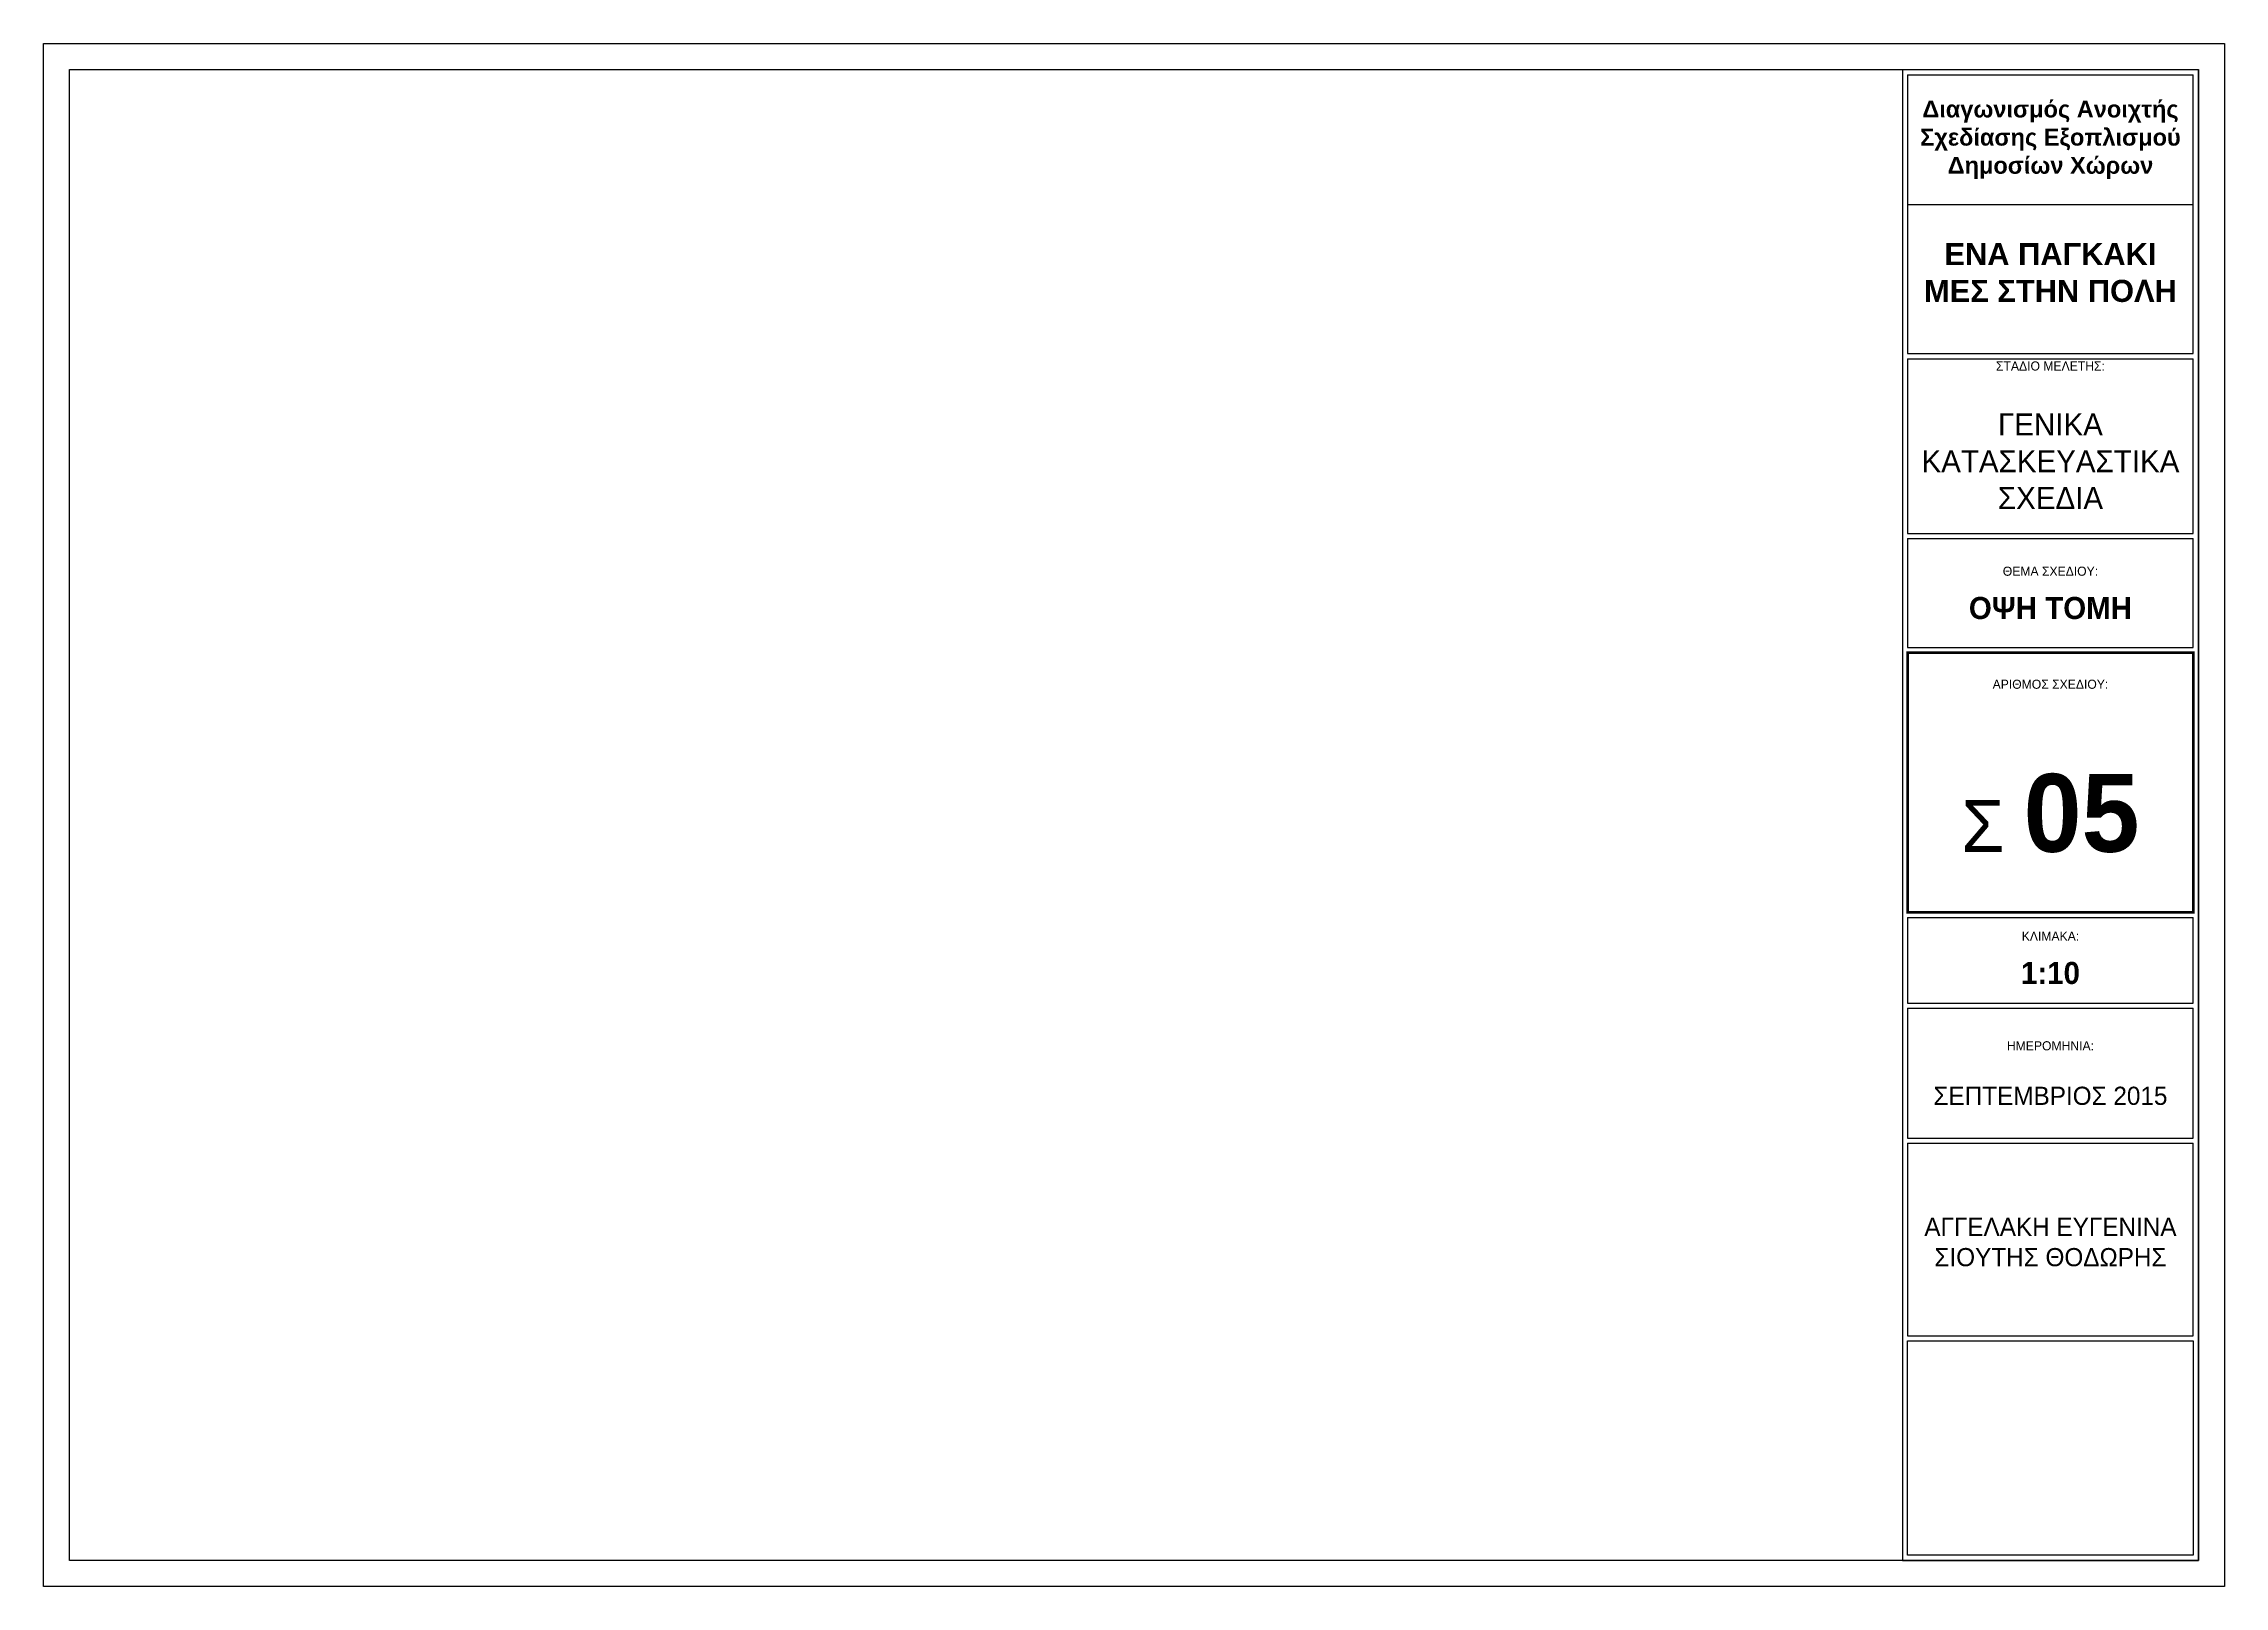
# Model space of a CAD drawing. Header units: millimetres. Extents: x -2.1 to 56.3, y -12 to 10.2.
# Drawn here: x 37.9 to 46.3, y -11.96 to -6.02 of the extents above; entities that cross this region are included whole.
import ezdxf

# ---------------------------------------------------------------- set-up
doc = ezdxf.new("R2010")
doc.units = ezdxf.units.MM
doc.header["$LTSCALE"] = 0.01
doc.layers.add('ΤΕΧΤ', color=35, linetype='Continuous')
doc.styles.add('Century Gothic', font='GOTHIC.TTF')
doc.styles.get("Standard").update_dxf_attribs({"font": 'arial.ttf'})
picture_1 = doc.add_image_def('image1.jpg', size_in_pixel=(960, 720))

msp = doc.modelspace()

# ---------------------------------------------------------------- texts
at = {"layer": 'ΤΕΧΤ', "attachment_point": 5}
for s, width, heights, insert, char_height in [('{\\fArial|b1|i0|c161|p34;Διαγωνισμός Ανοιχτής Σχεδίασης Εξοπλισμού Δημοσίων Χώρων}', 1.302789, [0.8558], (45.6312, -6.3917), 0.065), ('{\\fArial|b1|i0|c161|p34;ΕΝΑ ΠΑΓΚΑΚΙ ΜΕΣ ΣΤΗΝ ΠΟΛΗ}', 1, [0.4869], (45.6312, -6.9035), 0.085)]:
    msp.add_mtext_dynamic_manual_height_columns(s, width=width, gutter_width=0.5, heights=heights, dxfattribs=dict(at, insert=insert, char_height=char_height))
at = {"layer": 'ΤΕΧΤ', "attachment_point": 5, "style": 'Century Gothic'}
for s, width, heights, insert, char_height in [('ΣΤΑΔΙΟ ΜΕΛΕΤΗΣ:\\P{\\H2.4286x;\\PΓΕΝΙΚΑ\\PΚΑΤΑΣΚΕΥΑΣΤΙΚΑ\\PΣΧΕΔΙΑ }', 1.087036, [0.6771], (45.6312, -7.5296), 0.035), ('ΘΕΜΑ ΣΧΕΔΙΟΥ:\\P\\P{\\fCentury Gothic|b1|i0|c161|p34;\\H2.4286x;OΨΗ TOMH}', 0.822558, [0], (45.6312, -8.137), 0.035), ('ΑΡΙΘΜΟΣ ΣΧΕΔΙΟΥ:', 2, [0.2344], (45.6312, -8.4885), 0.035), ('{\\H5.7143x;Σ \\fCentury Gothic|b1|i0|c161|p34;\\H1.5x;05}', 2, [0], (45.6312, -8.9857), 0.035), ('KΛΙΜΑΚΑ:\\P\\P{\\fCentury Gothic|b1|i0|c161|p34;\\H2.4286x;1:10}', 2, [0], (45.6312, -9.5422), 0.035), ('{\\H0.5x;HMEΡΟΜΗΝΙΑ:\\P}\\PΣΕΠΤΕΜΒΡΙΟΣ 2015', 2, [0], (45.6312, -9.9859), 0.07), ('ΑΓΓΕΛΑΚΗ ΕΥΓΕΝΙΝΑ\\PΣΙΟΥΤΗΣ ΘΟΔΩΡΗΣ', 2, [0], (45.6312, -10.6363), 0.07)]:
    msp.add_mtext_dynamic_manual_height_columns(s, width=width, gutter_width=0.35, heights=heights, dxfattribs=dict(at, insert=insert, char_height=char_height))

# ---------------------------------------------------------------- linework, layer by layer
for points in [[(46.3012, -6.0217), (46.3012, -11.9617), (37.9012, -11.9617), (37.9012, -6.0217)], [(46.2012, -6.1217), (46.2012, -11.8617), (38.0012, -11.8617), (38.0012, -6.1217)]]:
    msp.add_lwpolyline(points, close=True)
at = {"layer": 'ΤΕΧΤ'}
for p, q in [((45.0612, -6.1217), (45.0612, -11.8617)), ((45.0612, -6.1217), (46.2012, -6.1217)), ((46.2012, -11.8617), (46.2012, -6.1217)), ((45.0812, -6.1417), (45.0812, -7.2152)), ((45.0812, -6.1417), (46.1812, -6.1417)), ((46.1812, -7.2152), (46.1812, -6.1417)), ((45.0812, -6.6417), (46.1812, -6.6417)), ((45.0812, -7.2152), (46.1812, -7.2152)), ((45.0812, -7.2352), (45.0812, -7.9076)), ((45.0812, -7.2352), (46.1812, -7.2352)), ((46.1812, -7.9076), (46.1812, -7.2352)), ((45.0812, -7.9076), (46.1812, -7.9076)), ((45.0812, -7.9276), (45.0812, -8.1452)), ((45.0812, -7.9276), (45.0812, -8.3465)), ((45.0812, -7.9276), (46.1812, -7.9276)), ((46.1812, -8.3465), (46.1812, -7.9276)), ((46.1812, -8.1452), (46.1812, -7.9276)), ((45.0812, -8.3465), (46.1812, -8.3465)), ((45.0812, -8.3665), (45.0812, -8.7484)), ((45.0812, -8.3665), (46.1812, -8.3665)), ((46.1812, -9.3665), (46.1812, -8.3665)), ((46.1812, -8.7484), (46.1812, -8.3665)), ((45.0812, -8.7484), (45.0812, -9.3665)), ((45.0812, -9.1852), (45.0812, -9.3665)), ((46.1812, -9.3665), (46.1812, -9.1852)), ((45.0812, -9.3665), (46.1812, -9.3665)), ((45.0812, -9.3865), (45.0812, -9.7159)), ((45.0812, -9.3865), (45.0812, -9.7159)), ((45.0812, -9.3865), (46.1812, -9.3865)), ((46.1812, -9.7159), (46.1812, -9.3865)), ((46.1812, -9.7159), (46.1812, -9.3865)), ((45.0812, -9.7159), (46.1812, -9.7159)), ((45.0812, -9.7359), (45.0812, -10.2359)), ((45.0812, -9.7359), (45.0812, -10.2359)), ((45.0812, -9.7359), (46.1812, -9.7359)), ((46.1812, -10.2359), (46.1812, -9.7359)), ((46.1812, -10.2359), (46.1812, -9.7359)), ((45.0812, -10.2359), (46.1812, -10.2359)), ((45.0812, -10.2559), (45.0812, -10.9967)), ((45.0812, -10.2559), (45.0812, -10.9967)), ((45.0812, -10.2559), (46.1812, -10.2559)), ((46.1812, -10.9967), (46.1812, -10.2559)), ((46.1812, -10.9967), (46.1812, -10.2559)), ((45.0812, -10.9967), (46.1812, -10.9967)), ((45.0612, -11.8617), (46.2012, -11.8617))]:
    msp.add_line(p, q, dxfattribs=at)
at = {"layer": 'ΤΕΧΤ', "const_width": 0.01}
msp.add_lwpolyline([(45.0812, -8.3665), (46.1812, -8.3665), (46.1812, -9.3665), (45.0812, -9.3665)], close=True, dxfattribs=at)

msp.set_redraw_order([(e.dxf.handle, doc.entitydb.next_handle()) for e in msp.query("TEXT MTEXT ATTDEF DIMENSION ARC_DIMENSION")])  # texts and dimensions are drawn at this point

# ---------------------------------------------------------------- pictures from other files: only their frames are drawn
at = {"layer": 'ΤΕΧΤ'}
image = msp.add_image(picture_1, insert=(45.0812, -11.8417), size_in_units=(1.1, 0.825), dxfattribs=dict(at, contrast=100))
image.dxf.flags = 7

doc.saveas('drawing.dxf')
